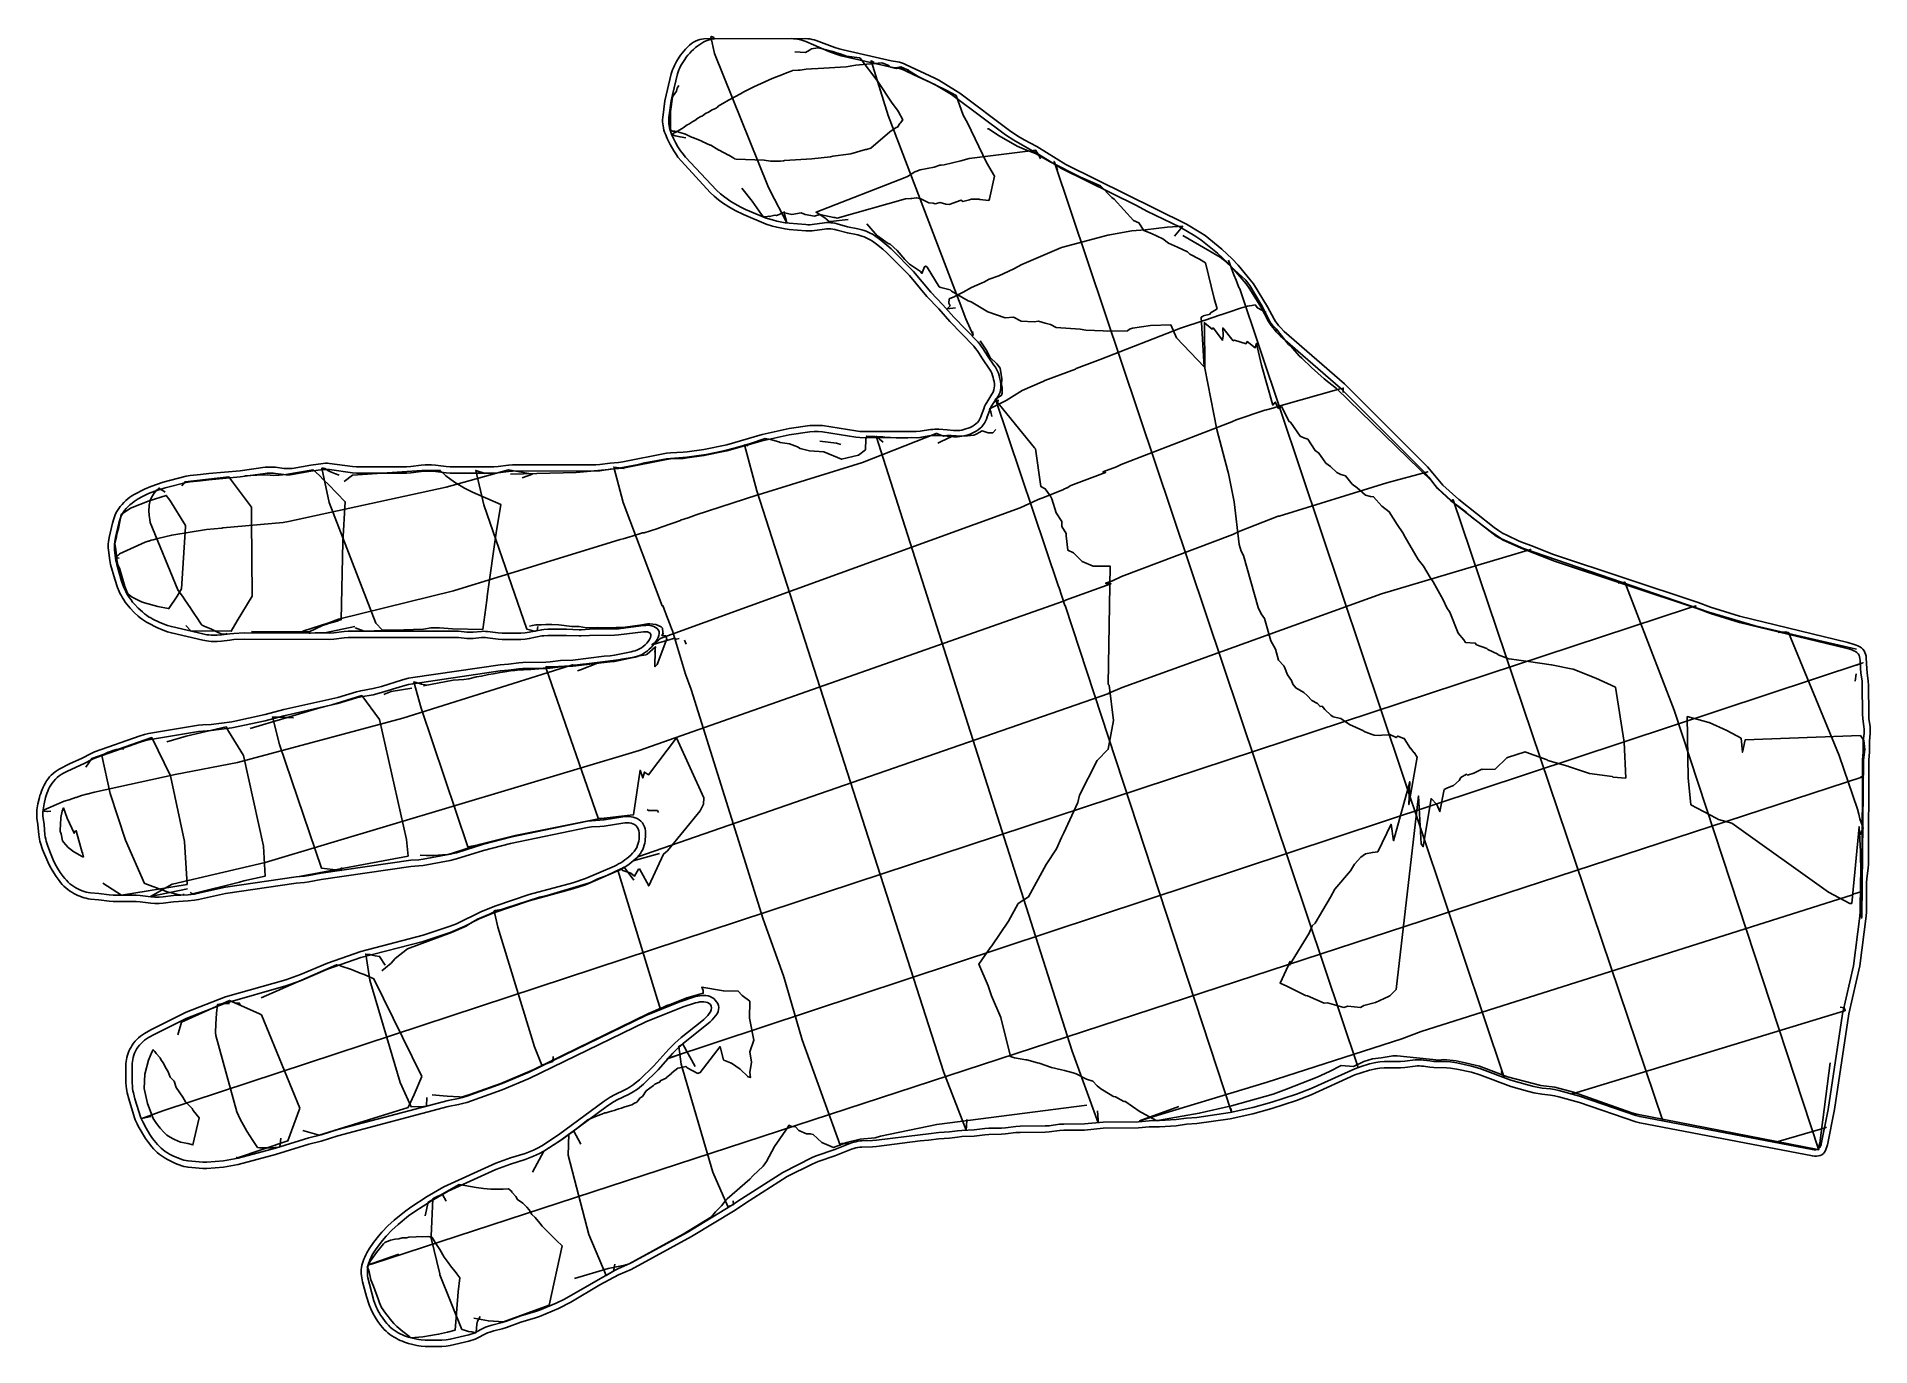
# Model space of a CAD drawing. Extents: x 0 to 882, y 0 to 630.
import ezdxf

# ---------------------------------------------------------------- set-up
doc = ezdxf.new("R2010")
doc.units = 0
doc.layers.get('0').update_dxf_attribs({"color": 255, "linetype": 'CONTINUOUS'})

msp = doc.modelspace()

# ---------------------------------------------------------------- linework, layer by layer
at = {"color": 1}
msp.add_lwpolyline([(317.824, 628.219), (318.824, 628.529), (319.824, 628.731), (320.824, 628.851), (369.824, 628.916), (370.824, 628.857), (371.824, 628.751), (372.824, 628.585), (373.824, 628.352), (374.824, 628.057), (383.824, 624.657), (385.824, 624.003), (387.824, 623.462), (410.824, 618.266), (413.824, 617.787), (414.824, 617.585), (415.824, 617.317), (416.824, 616.974), (417.824, 616.558), (431.824, 609.982), (433.824, 608.872), (441.824, 604.024), (443.824, 602.667), (467.824, 584.681), (471.824, 582.024), (474.824, 580.273), (480.824, 577.09), (494.824, 568.388), (552.824, 539.65), (559.824, 535.52), (561.824, 534.18), (569.824, 527.676), (574.809, 522.955), (577.656, 519.96), (583.536, 512.96), (585.044, 510.96), (591.788, 499.96), (595.033, 493.96), (595.671, 492.96), (596.38, 491.961), (597.163, 490.965), (598.012, 489.975), (599.865, 488.048), (628.824, 462.872), (668.735, 422.96), (671.36, 419.961), (674.488, 416.048), (675.288, 415.128), (676.122, 414.243), (683.824, 407.243), (700.824, 393.85), (702.824, 392.428), (704.824, 391.158), (706.824, 390.084), (712.824, 387.295), (714.824, 386.493), (718.824, 385.053), (728.824, 381.012), (798.824, 357.731), (804.824, 355.476), (818.824, 351.111), (870.824, 338.532), (873.808, 337.6), (874.778, 337.244), (875.715, 336.851), (876.595, 336.402), (877.392, 335.877), (878.083, 335.26), (878.648, 334.544), (879.083, 333.736), (879.392, 332.852), (879.595, 331.915), (879.715, 330.944), (879.912, 325.96), (880.107, 323.96), (880.656, 319.96), (880.784, 317.96), (880.864, 303.96), (880.992, 301.96), (881.526, 297.96), (881.616, 296.96), (881.649, 295.96), (881.621, 294.96), (881.26, 290.96), (881.235, 289.96), (881.273, 286.96), (881.236, 285.96), (880.907, 281.96), (880.784, 231.96), (880.656, 229.96), (879.992, 224.96), (879.864, 222.96), (879.784, 208.96), (879.656, 206.96), (876.541, 182.96), (871.283, 159.96), (864.4, 113.96), (861.002, 96.9765), (860.764, 96.0058), (860.481, 95.0693), (860.123, 94.1902), (859.663, 93.3963), (859.087, 92.7163), (858.394, 92.1753), (857.595, 91.7892), (856.715, 91.56), (855.778, 91.473), (854.808, 91.498), (853.819, 91.5967), (770.824, 107.462), (768.824, 108), (741.824, 117.242), (731.824, 120.06), (729.824, 120.496), (727.824, 120.802), (723.824, 121.243), (719.824, 121.975), (716.824, 122.694), (708.824, 124.989), (693.824, 130.606), (689.824, 131.806), (682.824, 133.344), (680.824, 133.673), (679.824, 133.791), (677.824, 133.92), (671.824, 134.048), (669.824, 134.243), (666.824, 134.673), (665.824, 134.777), (664.824, 134.833), (663.824, 134.833), (662.824, 134.777), (657.824, 134.128), (655.824, 134), (647.824, 133.92), (645.824, 133.787), (644.824, 133.662), (643.824, 133.495), (640.824, 132.805), (636.824, 131.605), (633.824, 130.507), (612.824, 120.972), (605.824, 118.304), (593.824, 114.384), (584.824, 111.856), (573.824, 109.419), (557.824, 107.127), (552.824, 106.793), (547.824, 106.127), (539.824, 105.548), (538.824, 105.511), (535.824, 105.549), (534.824, 105.524), (529.824, 105.047), (512.824, 104.865), (503.824, 104.038), (493.824, 103.92), (491.824, 103.792), (486.824, 103.128), (484.824, 103), (472.824, 102.92), (470.824, 102.792), (465.824, 102.128), (463.824, 102), (457.824, 101.92), (455.824, 101.792), (450.824, 101.128), (444.824, 100.872), (442.824, 100.677), (438.824, 100.127), (433.824, 99.793), (428.824, 99.1237), (424.824, 98.7966), (403.824, 96.1284), (401.824, 95.9996), (396.824, 95.8673), (395.824, 95.7757), (394.824, 95.6328), (393.824, 95.4318), (392.824, 95.1717), (391.824, 94.8569), (383.824, 91.6559), (375.824, 88.8968), (372.824, 87.6468), (360.824, 81.6468), (340.824, 68.9356), (335.824, 65.5007), (314.824, 52.8187), (285.824, 36.9377), (279.824, 34.3336), (270.824, 29.5324), (256.824, 21.2699), (250.824, 18.2698), (241.824, 14.4204), (239.824, 13.7077), (232.824, 11.6056), (225.824, 9.0481), (223.824, 8.4467), (219.824, 7.4689), (218.824, 7.1755), (217.824, 6.8325), (216.824, 6.4338), (215.824, 5.9807), (211.824, 3.9396), (210.824, 3.4864), (209.824, 3.0878), (208.824, 2.7449), (207.824, 2.4524), (198.824, 0.424), (197.824, 0.258), (196.824, 0.133), (194.824, 0), (186.824, 0), (184.824, 0.133), (183.824, 0.2582), (182.824, 0.4251), (180.824, 0.8618), (178.824, 1.4007), (176.824, 2.053), (175.824, 2.4357), (174.824, 2.8633), (173.824, 3.3389), (172.825, 3.8644), (171.829, 4.4404), (170.839, 5.0681), (169.864, 5.7496), (168.913, 6.4887), (167.997, 7.2875), (167.123, 8.1446), (166.293, 9.0529), (165.504, 10.0009), (164.043, 11.9648), (162.751, 13.9603), (161.643, 15.9601), (160.699, 17.9601), (159.888, 19.9601), (158.544, 23.9601), (156.714, 30.9601), (156.293, 32.9601), (156.137, 33.9601), (156.038, 34.9601), (156.006, 35.9601), (156.048, 36.9601), (156.166, 37.9601), (156.357, 38.9601), (156.615, 39.9601), (156.932, 40.9601), (157.304, 41.9601), (157.728, 42.9601), (158.203, 43.9601), (158.727, 44.9601), (159.917, 46.9601), (161.983, 49.9601), (164.289, 52.9601), (165.997, 54.959), (168.839, 57.9204), (171.824, 60.6727), (176.824, 64.7209), (179.824, 66.8757), (187.824, 72.0531), (195.824, 76.6496), (220.824, 88.1014), (227.824, 90.6162), (234.824, 92.8225), (238.824, 94.4005), (240.824, 95.3333), (242.824, 96.425), (250.824, 101.68), (272.824, 117.93), (275.824, 119.868), (277.824, 120.982), (282.824, 123.333), (283.824, 123.863), (284.824, 124.44), (285.824, 125.068), (286.824, 125.75), (287.824, 126.489), (289.824, 128.145), (296.784, 134.96), (303.912, 142.955), (306.829, 145.872), (309.824, 148.521), (319.817, 156.424), (320.798, 157.258), (321.747, 158.133), (322.63, 159.048), (323.398, 159.994), (323.995, 160.954), (324.369, 161.904), (324.483, 162.813), (324.331, 163.643), (323.934, 164.359), (323.332, 164.932), (322.574, 165.345), (321.709, 165.602), (320.777, 165.719), (319.807, 165.716), (318.819, 165.615), (317.823, 165.437), (316.824, 165.2), (310.824, 163.264), (292.824, 156.102), (236.824, 128.819), (223.824, 123.384), (206.824, 117.309), (204.824, 116.715), (202.824, 116.244), (197.824, 115.296), (144.824, 101.241), (136.824, 98.7042), (130.824, 97.2163), (114.824, 92.2429), (96.8239, 87.4583), (89.8239, 86.2429), (81.8239, 85.5526), (80.8239, 85.5257), (79.8239, 85.5526), (72.8239, 86.1645), (71.8239, 86.3346), (70.8239, 86.5686), (69.8239, 86.8633), (66.8239, 87.9801), (64.8239, 88.8493), (62.8241, 89.8633), (61.825, 90.4402), (60.8286, 91.068), (59.839, 91.7496), (58.8638, 92.4887), (57.913, 93.2875), (56.997, 94.1446), (56.1229, 95.0529), (55.2927, 96.0009), (53.7537, 97.9648), (52.3692, 99.9603), (48.8649, 105.96), (48.3372, 106.96), (47.8545, 107.96), (47.4279, 108.96), (47.0557, 109.96), (44.2528, 118.96), (43.4924, 121.96), (43.2889, 122.96), (43.122, 123.96), (42.9968, 124.96), (42.8638, 126.96), (42.8647, 134.96), (42.9167, 135.96), (43.0085, 136.96), (43.1522, 137.96), (43.356, 138.96), (43.624, 139.96), (43.9575, 140.96), (44.3571, 141.959), (44.8236, 142.955), (45.3571, 143.945), (45.9575, 144.919), (46.624, 145.867), (47.356, 146.776), (48.1522, 147.633), (49.0085, 148.432), (49.9167, 149.172), (50.8647, 149.856), (51.8392, 150.491), (54.8241, 152.181), (71.8239, 160.65), (90.8239, 168.102), (119.824, 176.304), (126.824, 178.771), (139.824, 184.345), (155.824, 189.934), (185.824, 197.679), (198.824, 202.024), (201.824, 203.274), (213.824, 209.101), (220.824, 211.908), (236.824, 217.241), (257.824, 222.986), (263.824, 225.023), (277.824, 231.001), (278.824, 231.474), (279.824, 231.992), (280.824, 232.569), (281.823, 233.207), (282.818, 233.901), (283.804, 234.644), (284.768, 235.43), (285.69, 236.259), (286.547, 237.133), (287.312, 238.049), (287.968, 239), (288.507, 239.975), (288.931, 240.965), (289.251, 241.961), (289.479, 242.96), (289.629, 243.96), (289.709, 244.959), (289.722, 245.954), (289.66, 246.939), (289.502, 247.899), (289.223, 248.811), (288.8, 249.643), (288.224, 250.36), (287.507, 250.935), (286.675, 251.356), (285.763, 251.628), (284.803, 251.772), (283.818, 251.811), (282.823, 251.771), (281.824, 251.67), (272.824, 250.244), (270.824, 250.043), (266.824, 249.792), (264.824, 249.521), (227.824, 241.832), (214.824, 238.532), (201.824, 234.389), (198.824, 233.624), (185.824, 231.247), (183.824, 231.044), (179.824, 230.793), (136.824, 224.536), (130.824, 223.399), (128.824, 223.125), (124.824, 222.797), (90.8239, 217.865), (77.8239, 214.895), (75.8239, 214.539), (72.8239, 214.191), (65.8239, 213.793), (60.8239, 213.129), (58.8239, 213.004), (56.8239, 213.004), (54.8239, 213.129), (49.8239, 213.792), (47.8239, 213.92), (36.8239, 214), (34.8239, 214.128), (29.8239, 214.797), (25.8239, 215.14), (24.8239, 215.286), (23.8239, 215.488), (22.8239, 215.75), (21.8239, 216.068), (20.8239, 216.44), (19.8241, 216.864), (18.825, 217.339), (17.8286, 217.864), (16.839, 218.44), (15.8638, 219.068), (14.913, 219.75), (13.997, 220.489), (13.1229, 221.287), (12.2925, 222.145), (11.503, 223.053), (10.7502, 224.001), (9.3448, 225.965), (7.451, 228.96), (6.3126, 230.96), (5.3117, 232.96), (2.8771, 238.96), (1.8683, 241.96), (1.5841, 242.96), (1.3407, 243.96), (1.1464, 244.96), (1.0027, 245.96), (0.5424, 250.96), (0.1218, 253.96), (0.0318, 254.96), (0, 255.96), (0.0329, 256.96), (0.1265, 257.96), (0.6341, 260.96), (1.3126, 263.96), (1.5974, 264.96), (1.9236, 265.96), (2.2927, 266.96), (3.1546, 268.96), (3.6479, 269.959), (4.1896, 270.955), (4.7904, 271.944), (5.4618, 272.916), (6.2111, 273.856), (7.0367, 274.747), (7.9281, 275.573), (8.8685, 276.323), (9.8401, 276.997), (10.8288, 277.606), (15.8239, 280.182), (21.8239, 282.924), (25.8239, 284.985), (27.8239, 285.872), (49.8239, 293.612), (51.8239, 294.206), (53.8239, 294.676), (77.8239, 298.676), (79.8239, 298.877), (83.8239, 299.127), (93.8239, 300.398), (109.824, 303.856), (118.824, 306.307), (144.824, 312.114), (153.824, 314.839), (155.824, 315.307), (161.824, 316.396), (165.824, 317.389), (175.824, 320.531), (178.824, 321.292), (180.824, 321.667), (222.824, 327.797), (226.824, 328.124), (231.824, 328.792), (233.824, 328.92), (244.824, 329), (246.824, 329.128), (251.824, 329.792), (257.824, 330.048), (272.824, 331.887), (275.824, 332.125), (277.824, 332.399), (285.824, 334.005), (286.823, 334.264), (287.819, 334.574), (288.809, 334.952), (289.784, 335.414), (290.734, 335.966), (291.648, 336.613), (292.514, 337.351), (293.318, 338.168), (294.039, 339.043), (294.641, 339.944), (295.076, 340.827), (295.288, 341.647), (295.24, 342.357), (294.922, 342.921), (294.363, 343.321), (293.616, 343.555), (292.742, 343.643), (291.797, 343.617), (279.824, 342.128), (277.824, 342), (265.824, 341.887), (261.824, 341.667), (260.824, 341.667), (254.824, 341.946), (245.824, 341.92), (243.824, 341.787), (242.824, 341.662), (236.824, 340.424), (235.824, 340.258), (234.824, 340.133), (232.824, 340), (223.824, 340), (221.824, 340.128), (216.824, 340.787), (215.824, 340.857), (214.824, 340.881), (213.824, 340.858), (209.824, 340.472), (208.824, 340.411), (207.824, 340.411), (206.824, 340.472), (202.824, 340.873), (149.824, 340.92), (147.824, 340.792), (142.824, 340.128), (140.824, 340), (99.8239, 340.075), (94.8239, 339.876), (92.8239, 339.678), (88.8239, 339.129), (86.8239, 339.004), (84.8239, 339.005), (83.8239, 339.05), (82.8239, 339.133), (81.8239, 339.258), (79.8239, 339.625), (64.8239, 343.118), (62.8239, 343.709), (60.8239, 344.424), (57.8239, 345.74), (53.8239, 347.755), (52.8239, 348.314), (51.8239, 348.923), (50.8241, 349.597), (49.825, 350.347), (48.8286, 351.173), (46.8647, 353.005), (45.0084, 354.965), (44.1513, 355.961), (43.3525, 356.96), (42.6134, 357.96), (41.9318, 358.96), (41.3042, 359.96), (40.728, 360.96), (40.2018, 361.96), (39.7235, 362.96), (38.892, 364.96), (37.5434, 368.96), (35.5715, 375.96), (35.3325, 376.96), (35.1317, 377.96), (34.4926, 382.96), (34.4186, 383.96), (34.3944, 384.96), (34.4315, 385.96), (34.5275, 386.96), (34.8437, 388.96), (36.4644, 395.96), (37.0428, 397.96), (37.388, 398.96), (37.7914, 399.96), (38.2672, 400.96), (38.8266, 401.959), (39.476, 402.955), (40.2155, 403.944), (41.0378, 404.916), (41.9283, 405.856), (42.8685, 406.747), (43.8401, 407.573), (44.8288, 408.323), (45.8251, 408.997), (46.8241, 409.606), (51.8239, 412.181), (54.8239, 413.507), (60.8239, 415.612), (63.8239, 416.484), (71.8239, 418.448), (72.8239, 418.639), (73.8239, 418.782), (78.8239, 419.242), (82.8239, 419.793), (97.8239, 421.103), (109.824, 422.791), (110.824, 422.868), (111.824, 422.905), (112.824, 422.905), (113.824, 422.868), (114.824, 422.791), (118.824, 422.258), (119.824, 422.168), (120.824, 422.136), (121.824, 422.169), (122.824, 422.263), (131.824, 423.83), (137.824, 424.637), (138.824, 424.704), (139.824, 424.704), (140.824, 424.637), (151.824, 423.128), (153.824, 423), (177.824, 423), (179.824, 423.128), (184.824, 423.792), (186.824, 423.919), (189.824, 423.919), (191.824, 423.792), (196.824, 423.128), (198.824, 423), (219.824, 423), (221.824, 423.128), (226.824, 423.792), (228.824, 423.92), (268.824, 424), (270.824, 424.128), (275.824, 424.797), (279.824, 425.125), (281.824, 425.399), (302.824, 429.521), (304.824, 429.791), (310.824, 430.048), (312.824, 430.243), (320.824, 431.395), (331.824, 433.613), (348.824, 438.487), (361.824, 441.346), (371.824, 442.792), (373.824, 442.916), (375.824, 442.916), (377.824, 442.792), (393.824, 440.244), (395.824, 440.048), (422.824, 440), (424.824, 440.132), (429.824, 440.906), (430.824, 441.014), (431.824, 441.072), (433.824, 441.065), (437.824, 440.807), (440.824, 440.474), (441.824, 440.416), (442.824, 440.427), (443.824, 440.517), (444.824, 440.68), (445.824, 440.906), (446.823, 441.188), (447.818, 441.526), (448.804, 441.928), (449.768, 442.403), (450.69, 442.963), (451.547, 443.612), (452.313, 444.352), (452.973, 445.174), (453.523, 446.064), (453.976, 447.005), (454.355, 447.976), (455.383, 450.96), (455.789, 451.96), (456.261, 452.96), (456.805, 453.96), (459.324, 457.96), (459.829, 458.96), (460.201, 459.96), (460.423, 460.96), (460.503, 461.96), (460.464, 462.96), (460.333, 463.96), (460.133, 464.96), (459.877, 465.96), (459.562, 466.96), (459.176, 467.96), (458.704, 468.96), (458.142, 469.96), (454.754, 474.96), (452.877, 477.96), (452.192, 478.96), (451.438, 479.96), (450.611, 480.96), (438.992, 492.96), (433.736, 498.96), (427.993, 504.96), (419.655, 514.96), (408.824, 525.871), (406.824, 527.662), (403.824, 530.054), (401.824, 531.48), (400.824, 532.122), (399.824, 532.698), (398.824, 533.197), (397.824, 533.618), (396.824, 533.967), (395.824, 534.255), (394.824, 534.495), (389.824, 535.462), (384.824, 536.868), (383.824, 537.106), (382.824, 537.289), (381.824, 537.407), (380.824, 537.456), (379.824, 537.439), (378.824, 537.366), (372.824, 536.486), (371.824, 536.416), (370.824, 536.412), (369.824, 536.472), (365.824, 536.878), (361.824, 537.128), (359.824, 537.4), (355.824, 538.196), (353.824, 538.705), (350.824, 539.66), (339.824, 544.271), (335.824, 546.274), (332.824, 548.025), (329.824, 550.005), (327.824, 551.477), (325.829, 553.144), (323.864, 555), (309.993, 569.96), (308.351, 571.96), (307.612, 572.96), (306.293, 574.96), (304.607, 577.96), (303.139, 580.96), (302.293, 582.96), (301.928, 583.96), (301.613, 584.96), (301.353, 585.96), (301.156, 586.96), (301.023, 587.96), (300.956, 588.96), (300.953, 589.96), (301.007, 590.96), (302.107, 598.96), (305.122, 611.96), (305.422, 612.96), (305.775, 613.96), (306.185, 614.96), (306.647, 615.96), (307.704, 617.96), (308.928, 619.96), (309.613, 620.959), (310.352, 621.955), (311.151, 622.944), (312.008, 623.914), (312.917, 624.851), (313.865, 625.731), (314.839, 626.529), (315.829, 627.219), (316.825, 627.785)], close=True, dxfattribs=at)
msp.add_lwpolyline([(322.824, 628.259), (323.824, 628.544), (324.824, 628.736), (325.824, 628.852), (362.824, 628.919), (363.824, 628.867), (364.824, 628.776), (365.824, 628.633), (366.824, 628.432), (367.824, 628.172), (368.824, 627.856), (369.824, 627.492), (380.824, 622.771), (384.824, 621.319), (386.824, 620.716), (410.824, 615.266), (413.824, 614.777), (414.824, 614.56), (415.824, 614.269), (416.824, 613.894), (417.824, 613.443), (421.824, 611.443), (429.824, 607.839), (431.824, 606.792), (439.824, 602.024), (441.824, 600.667), (465.824, 582.681), (469.824, 580.024), (481.824, 573.216), (492.824, 566.388), (528.824, 548.651), (533.824, 545.927), (549.824, 538.182), (556.824, 534.145), (559.824, 532.18), (567.824, 525.676), (572.809, 520.955), (575.656, 517.96), (581.536, 510.96), (583.044, 508.96), (588.595, 499.96), (592.341, 492.96), (592.953, 491.96), (593.623, 490.96), (594.356, 489.961), (595.152, 488.965), (596.009, 487.975), (597.865, 486.048), (626.824, 460.872), (666.735, 420.96), (669.36, 417.961), (672.488, 414.048), (673.288, 413.128), (674.122, 412.243), (681.824, 405.243), (698.824, 391.847), (701.824, 389.72), (702.824, 389.078), (703.824, 388.484), (704.824, 387.942), (713.824, 383.867), (729.824, 377.652), (798.824, 354.731), (804.824, 352.476), (818.824, 348.111), (869.823, 335.809), (871.803, 335.235), (872.763, 334.914), (873.675, 334.56), (874.507, 334.156), (875.224, 333.683), (875.8, 333.12), (876.224, 332.453), (876.507, 331.684), (876.675, 330.827), (876.764, 329.904), (876.912, 325.96), (877.107, 323.96), (877.656, 319.96), (877.784, 317.96), (877.864, 303.96), (877.992, 301.96), (878.526, 297.96), (878.616, 296.96), (878.649, 295.96), (878.621, 294.96), (878.26, 290.96), (878.235, 289.96), (878.273, 286.96), (878.236, 285.96), (877.907, 281.96), (877.784, 231.96), (877.656, 229.96), (876.992, 224.96), (876.864, 222.96), (876.784, 208.96), (876.656, 206.96), (873.541, 182.96), (868.283, 159.96), (861.4, 113.96), (858.202, 98.022), (857.963, 97.1135), (857.676, 96.2921), (857.312, 95.5995), (856.84, 95.072), (856.239, 94.7282), (855.512, 94.561), (854.676, 94.5377), (853.763, 94.6118), (770.824, 110.462), (768.824, 111), (741.824, 120.242), (731.824, 123.06), (729.824, 123.496), (727.824, 123.802), (723.824, 124.243), (719.824, 124.975), (716.824, 125.694), (708.824, 127.989), (693.824, 133.606), (689.824, 134.806), (682.824, 136.344), (680.824, 136.673), (679.824, 136.791), (677.824, 136.92), (671.824, 137.048), (669.824, 137.243), (666.824, 137.673), (665.824, 137.777), (664.824, 137.833), (663.824, 137.833), (662.824, 137.777), (657.824, 137.128), (655.824, 137), (647.824, 136.92), (645.824, 136.787), (644.824, 136.662), (643.824, 136.495), (640.824, 135.805), (636.824, 134.605), (633.824, 133.507), (612.824, 123.972), (605.824, 121.304), (593.824, 117.384), (584.824, 114.856), (573.824, 112.419), (557.824, 110.127), (552.824, 109.793), (547.824, 109.127), (539.824, 108.548), (538.824, 108.511), (535.824, 108.549), (534.824, 108.524), (529.824, 108.047), (512.824, 107.865), (503.824, 107.038), (493.824, 106.92), (491.824, 106.792), (486.824, 106.128), (484.824, 106), (472.824, 105.92), (470.824, 105.792), (465.824, 105.128), (463.824, 105), (457.824, 104.92), (455.824, 104.792), (450.824, 104.128), (444.824, 103.872), (442.824, 103.677), (438.824, 103.127), (433.824, 102.793), (428.824, 102.124), (424.824, 101.797), (403.824, 99.1284), (401.824, 98.9996), (396.824, 98.8673), (395.824, 98.7757), (394.824, 98.6328), (393.824, 98.4318), (392.824, 98.1717), (391.824, 97.8569), (383.824, 94.6559), (374.824, 91.587), (372.824, 90.7882), (358.824, 83.6468), (338.824, 70.9356), (333.824, 67.5007), (312.824, 54.8187), (285.824, 40.081), (283.824, 39.1274), (279.824, 37.4517), (277.824, 36.4728), (253.824, 22.7422), (249.824, 20.8189), (241.824, 17.4204), (239.824, 16.7077), (232.824, 14.6056), (225.824, 12.0481), (223.824, 11.4467), (218.824, 10.2105), (216.824, 9.5624), (215.824, 9.1755), (214.824, 8.739), (210.824, 6.6813), (209.824, 6.2163), (208.824, 5.8178), (207.824, 5.4874), (198.824, 3.424), (197.824, 3.258), (196.824, 3.133), (194.824, 3), (186.824, 3), (184.824, 3.133), (183.824, 3.2582), (182.824, 3.4251), (180.824, 3.862), (178.824, 4.4043), (177.824, 4.7206), (176.824, 5.0787), (175.824, 5.4887), (174.825, 5.9586), (173.829, 6.4932), (172.839, 7.0937), (171.864, 7.7603), (170.913, 8.4922), (169.997, 9.2884), (169.123, 10.1447), (168.293, 11.053), (167.504, 12.0009), (166.046, 13.9648), (165.384, 14.9613), (164.776, 15.9603), (164.226, 16.9602), (163.734, 17.9601), (163.293, 18.9601), (162.18, 21.9601), (159.954, 29.9601), (159.293, 32.9601), (159.137, 33.9601), (159.038, 34.9601), (159.006, 35.9601), (159.048, 36.9601), (159.167, 37.9601), (159.361, 38.9601), (159.625, 39.9601), (159.958, 40.9601), (160.357, 41.9601), (160.822, 42.9601), (161.352, 43.9601), (161.942, 44.9601), (163.268, 46.9601), (166.289, 50.9601), (167.997, 52.959), (170.839, 55.9204), (173.824, 58.6727), (178.824, 62.7209), (181.824, 64.8757), (189.824, 70.0531), (197.824, 74.6391), (220.824, 85.1014), (227.824, 87.6162), (234.824, 89.8225), (238.824, 91.3899), (241.824, 92.7677), (243.824, 93.834), (252.824, 99.6796), (273.824, 115.236), (276.824, 117.201), (278.824, 118.332), (284.824, 121.285), (286.824, 122.43), (288.824, 123.749), (289.824, 124.488), (291.824, 126.145), (298.784, 132.96), (305.912, 140.955), (308.829, 143.872), (311.824, 146.521), (322.818, 155.258), (323.802, 156.133), (324.758, 157.049), (325.66, 158), (326.466, 158.975), (327.13, 159.965), (327.611, 160.96), (327.881, 161.955), (327.934, 162.944), (327.782, 163.914), (327.446, 164.851), (326.947, 165.731), (326.306, 166.529), (325.545, 167.219), (324.69, 167.784), (323.768, 168.214), (322.804, 168.513), (321.818, 168.69), (320.823, 168.758), (319.824, 168.731), (318.824, 168.62), (317.824, 168.438), (316.824, 168.2), (308.824, 165.592), (292.824, 159.102), (236.824, 131.819), (223.824, 126.384), (206.824, 120.309), (204.824, 119.715), (202.824, 119.244), (197.824, 118.296), (144.824, 104.241), (136.824, 101.704), (130.824, 100.216), (114.824, 95.2429), (96.8239, 90.4583), (89.8239, 89.2429), (81.8239, 88.5526), (80.8239, 88.5257), (79.8239, 88.5526), (72.8239, 89.1645), (71.8239, 89.3346), (70.8239, 89.5687), (69.8239, 89.8642), (67.8239, 90.592), (65.8239, 91.4537), (64.8241, 91.9447), (63.825, 92.4887), (62.8286, 93.0926), (61.839, 93.7601), (60.8638, 94.4922), (59.913, 95.2884), (58.997, 96.1447), (58.1229, 97.053), (57.2927, 98.0009), (55.7537, 99.9648), (54.3694, 101.96), (52.5693, 104.96), (50.997, 107.96), (50.5426, 108.96), (50.136, 109.96), (47.2528, 118.96), (46.4924, 121.96), (46.2889, 122.96), (46.122, 123.96), (45.9968, 124.96), (45.8638, 126.96), (45.8649, 134.96), (45.9177, 135.96), (46.0121, 136.96), (46.1628, 137.96), (46.3817, 138.96), (46.677, 139.959), (47.0529, 140.955), (47.5114, 141.945), (48.0529, 142.919), (48.677, 143.867), (49.3817, 144.776), (50.1628, 145.633), (51.0121, 146.432), (51.9177, 147.172), (52.8649, 147.856), (53.8392, 148.491), (56.8241, 150.181), (71.8239, 157.65), (90.8239, 165.102), (119.824, 173.304), (126.824, 175.771), (139.824, 181.345), (155.824, 186.934), (185.824, 194.679), (198.824, 199.023), (205.824, 202.07), (212.824, 205.64), (219.824, 208.535), (236.824, 214.241), (257.824, 219.986), (263.824, 222.023), (279.824, 228.859), (280.824, 229.359), (281.824, 229.912), (282.824, 230.52), (284.823, 231.891), (286.803, 233.429), (287.764, 234.259), (288.68, 235.133), (289.522, 236.049), (290.264, 237), (290.888, 237.975), (291.392, 238.965), (291.79, 239.961), (292.099, 240.96), (292.339, 241.96), (292.52, 242.96), (292.648, 243.96), (292.729, 244.96), (292.763, 245.96), (292.748, 246.959), (292.671, 247.955), (292.506, 248.944), (292.224, 249.914), (291.8, 250.851), (291.224, 251.731), (290.507, 252.529), (289.675, 253.219), (288.763, 253.784), (287.803, 254.218), (286.818, 254.524), (285.823, 254.716), (284.824, 254.811), (283.824, 254.827), (282.824, 254.775), (281.824, 254.671), (272.824, 253.244), (270.824, 253.043), (266.824, 252.792), (264.824, 252.521), (227.824, 244.832), (214.824, 241.532), (201.824, 237.389), (198.824, 236.624), (185.824, 234.247), (183.824, 234.044), (179.824, 233.793), (136.824, 227.536), (130.824, 226.399), (128.824, 226.125), (124.824, 225.797), (90.8239, 220.865), (77.8239, 217.895), (75.8239, 217.539), (72.8239, 217.191), (65.8239, 216.793), (60.8239, 216.129), (58.8239, 216.004), (56.8239, 216.004), (54.8239, 216.129), (49.8239, 216.792), (47.8239, 216.92), (36.8239, 217), (34.8239, 217.128), (29.8239, 217.797), (25.8239, 218.14), (24.8239, 218.287), (23.8239, 218.492), (22.8239, 218.76), (21.8241, 219.094), (20.825, 219.493), (19.8286, 219.96), (18.839, 220.493), (17.8638, 221.094), (16.913, 221.76), (15.997, 222.492), (15.1229, 223.288), (14.2925, 224.145), (13.503, 225.053), (12.7503, 226.001), (11.3483, 227.965), (10.0827, 229.96), (8.9486, 231.96), (7.9452, 233.96), (6.253, 237.96), (5.1831, 240.96), (4.5841, 242.96), (4.3407, 243.96), (4.1464, 244.96), (4.0027, 245.96), (3.5425, 250.96), (3.1218, 253.96), (3.0318, 254.96), (3, 255.96), (3.0329, 256.96), (3.1265, 257.96), (3.6341, 260.96), (4.3128, 263.96), (4.5985, 264.96), (4.9283, 265.96), (5.3078, 266.96), (5.7431, 267.959), (6.2426, 268.955), (6.8161, 269.944), (7.4724, 270.916), (8.2146, 271.856), (9.0376, 272.747), (9.9283, 273.573), (10.8685, 274.323), (11.8401, 274.997), (12.8288, 275.605), (14.8241, 276.683), (22.8239, 280.318), (26.8239, 282.334), (28.8239, 283.215), (49.8239, 290.612), (51.8239, 291.206), (53.8239, 291.676), (77.8239, 295.676), (79.8239, 295.877), (83.8239, 296.127), (93.8239, 297.398), (109.824, 300.856), (118.824, 303.307), (144.824, 309.114), (153.824, 311.839), (155.824, 312.307), (161.824, 313.396), (165.824, 314.389), (175.824, 317.531), (178.824, 318.292), (180.824, 318.667), (222.824, 324.797), (226.824, 325.124), (231.824, 325.792), (233.824, 325.92), (244.824, 326), (246.824, 326.128), (251.824, 326.792), (257.824, 327.048), (272.824, 328.887), (275.824, 329.125), (277.824, 329.399), (286.824, 331.211), (287.824, 331.478), (288.823, 331.798), (289.819, 332.184), (290.809, 332.646), (291.784, 333.189), (292.736, 333.813), (293.654, 334.518), (294.535, 335.299), (295.38, 336.148), (296.191, 337.054), (296.967, 338.001), (297.694, 338.974), (298.339, 339.96), (298.859, 340.945), (299.205, 341.915), (299.336, 342.851), (299.228, 343.731), (298.881, 344.529), (298.318, 345.219), (297.581, 345.784), (296.722, 346.214), (295.788, 346.514), (294.813, 346.691), (293.821, 346.763), (292.824, 346.746), (291.824, 346.661), (279.824, 345.128), (277.824, 345), (265.824, 344.887), (261.824, 344.667), (260.824, 344.667), (254.824, 344.946), (245.824, 344.92), (243.824, 344.787), (242.824, 344.662), (236.824, 343.424), (235.824, 343.258), (234.824, 343.133), (232.824, 343), (223.824, 343), (221.824, 343.128), (216.824, 343.787), (215.824, 343.857), (214.824, 343.881), (213.824, 343.858), (209.824, 343.472), (208.824, 343.411), (207.824, 343.411), (206.824, 343.472), (202.824, 343.873), (149.824, 343.92), (147.824, 343.792), (142.824, 343.128), (140.824, 343), (99.8239, 343.075), (94.8239, 342.876), (92.8239, 342.678), (88.8239, 342.129), (86.8239, 342.004), (84.8239, 342.005), (83.8239, 342.05), (82.8239, 342.133), (81.8239, 342.258), (79.8239, 342.625), (64.8239, 346.118), (62.8239, 346.709), (60.8239, 347.424), (58.8239, 348.276), (55.8239, 349.758), (54.8239, 350.315), (53.8239, 350.923), (52.8241, 351.597), (51.825, 352.347), (50.8286, 353.173), (48.8647, 355.005), (47.0085, 356.965), (46.1522, 357.961), (45.356, 358.96), (44.624, 359.96), (43.9574, 360.96), (43.356, 361.96), (42.8189, 362.96), (42.342, 363.96), (41.9177, 364.96), (40.8541, 367.96), (38.5715, 375.96), (38.3325, 376.96), (38.1317, 377.96), (37.4926, 382.96), (37.4186, 383.96), (37.3944, 384.96), (37.4315, 385.96), (37.5275, 386.96), (37.8437, 388.96), (39.4691, 395.96), (39.755, 396.96), (40.0825, 397.96), (40.476, 398.96), (40.9596, 399.959), (41.5499, 400.955), (42.2507, 401.944), (43.0518, 402.916), (43.9328, 403.856), (44.8696, 404.747), (45.8403, 405.573), (46.8288, 406.323), (47.8251, 406.997), (48.8241, 407.605), (50.8239, 408.682), (53.8239, 410.09), (56.8239, 411.264), (61.8239, 412.924), (71.8239, 415.448), (72.8239, 415.639), (73.8239, 415.782), (78.8239, 416.242), (82.8239, 416.793), (97.8239, 418.103), (109.824, 419.791), (110.824, 419.868), (111.824, 419.905), (112.824, 419.905), (113.824, 419.868), (114.824, 419.791), (118.824, 419.258), (119.824, 419.168), (120.824, 419.136), (121.824, 419.169), (122.824, 419.263), (131.824, 420.83), (137.824, 421.637), (138.824, 421.704), (139.824, 421.704), (140.824, 421.637), (151.824, 420.128), (153.824, 420), (177.824, 420), (179.824, 420.128), (184.824, 420.792), (186.824, 420.919), (189.824, 420.919), (191.824, 420.792), (196.824, 420.128), (198.824, 420), (219.824, 420), (221.824, 420.128), (226.824, 420.792), (228.824, 420.92), (268.824, 421), (270.824, 421.128), (275.824, 421.797), (279.824, 422.125), (281.824, 422.399), (302.824, 426.521), (304.824, 426.791), (310.824, 427.048), (312.824, 427.243), (320.824, 428.395), (331.824, 430.613), (348.824, 435.487), (361.824, 438.346), (371.824, 439.792), (373.824, 439.916), (375.824, 439.916), (377.824, 439.792), (393.824, 437.244), (395.824, 437.048), (422.824, 437), (424.824, 437.132), (429.824, 437.906), (430.824, 438.014), (431.824, 438.072), (433.824, 438.065), (437.824, 437.807), (440.824, 437.474), (441.824, 437.416), (442.824, 437.426), (443.824, 437.513), (444.824, 437.669), (445.824, 437.881), (446.824, 438.135), (447.824, 438.431), (448.823, 438.774), (449.819, 439.174), (450.808, 439.643), (451.778, 440.188), (452.716, 440.813), (453.6, 441.518), (454.408, 442.299), (455.123, 443.148), (455.737, 444.054), (456.256, 445.001), (456.692, 445.975), (457.065, 446.965), (458.071, 449.96), (458.471, 450.96), (458.953, 451.96), (459.529, 452.96), (460.19, 453.96), (461.616, 455.96), (462.269, 456.96), (462.812, 457.96), (463.214, 458.96), (463.468, 459.96), (463.587, 460.96), (463.594, 461.96), (463.514, 462.96), (463.374, 463.96), (462.973, 465.96), (462.715, 466.96), (462.4, 467.96), (462.009, 468.96), (461.527, 469.96), (460.952, 470.96), (460.297, 471.96), (457.415, 475.96), (454.877, 479.96), (454.192, 480.96), (453.438, 481.96), (452.611, 482.96), (440.992, 494.96), (435.736, 500.96), (429.993, 506.96), (421.655, 516.96), (410.824, 527.871), (408.824, 529.662), (405.824, 532.058), (402.824, 534.196), (401.824, 534.831), (400.824, 535.407), (399.824, 535.913), (398.824, 536.347), (397.824, 536.712), (396.824, 537.02), (394.824, 537.506), (389.824, 538.462), (384.824, 539.868), (383.824, 540.106), (382.824, 540.289), (381.824, 540.407), (380.824, 540.456), (379.824, 540.439), (378.824, 540.366), (372.824, 539.486), (371.824, 539.416), (370.824, 539.412), (369.824, 539.472), (365.824, 539.878), (361.824, 540.128), (359.824, 540.4), (355.824, 541.196), (353.824, 541.705), (350.824, 542.66), (340.824, 546.822), (338.824, 547.768), (336.824, 548.834), (333.824, 550.661), (330.824, 552.72), (328.825, 554.284), (326.839, 556.053), (311.993, 571.96), (310.351, 573.96), (309.612, 574.96), (308.294, 576.96), (307.15, 578.96), (306.15, 580.96), (305.294, 582.96), (304.928, 583.96), (304.613, 584.96), (304.353, 585.96), (304.156, 586.96), (304.023, 587.96), (303.956, 588.96), (303.953, 589.96), (304.007, 590.96), (305.107, 598.96), (305.714, 601.96), (308.126, 611.96), (308.433, 612.96), (308.801, 613.96), (309.238, 614.96), (309.742, 615.96), (310.309, 616.96), (310.933, 617.96), (311.614, 618.959), (312.352, 619.955), (313.151, 620.945), (314.008, 621.919), (314.917, 622.867), (315.865, 623.776), (316.839, 624.632), (317.829, 625.427), (318.825, 626.155), (319.824, 626.811), (320.824, 627.387), (321.824, 627.873)], close=True)
for points in [[(325.883, 628.519), (325.355, 629.675), (324.475, 629.872), (324.148, 629.743), (325.87, 621.726), (351.55, 558.184)], [(419.233, 613.722), (418.128, 614.215), (416.802, 614.713), (414.792, 615.016), (413.263, 614.594), (410.521, 615.242), (409.784, 615.939), (406.827, 617.079), (406.301, 617.227), (393.83, 616.085), (389.239, 615.433), (375.8, 614.486), (372.557, 614.39), (369.934, 614.217), (367.043, 613.817), (366.505, 613.771), (366.072, 613.715), (363.471, 613.535), (363.269, 613.453), (363.258, 613.449), (360.456, 612.471), (359.068, 611.865), (353.679, 609.76), (344.885, 605.667), (343.241, 604.984), (340.027, 603.348), (338.444, 602.401), (332.716, 599.349), (329.876, 597.658), (328.42, 596.928), (327.7, 596.388), (327.309, 595.926), (326.452, 595.368), (324.751, 594.627), (323.035, 593.531), (321.564, 592.872), (320.167, 591.836), (318.995, 591.238), (317.939, 590.607), (316.422, 589.597), (315.547, 589.08), (313.527, 587.782), (312.805, 587.452), (312.181, 587.02), (310.87, 586.037), (310.329, 585.741), (308.896, 584.857), (308.426, 584.603), (307.957, 584.292), (306.983, 583.744), (306.555, 583.561), (306.106, 583.322), (305.817, 583.123), (305.63, 583.01), (305.469, 582.922), (305.541, 582.856), (305.574, 582.847), (307.041, 582.155), (307.799, 582.025), (309.326, 581.627), (312.091, 581.206)], [(415.323, 588.48), (416.388, 589.809), (414.396, 593.66), (413.877, 594.445), (411.27, 597.875), (404.48, 608.324), (395.934, 619.548), (395.563, 619.63), (389.44, 620.564), (386.333, 621.647), (384.559, 622.056), (382.746, 622.665), (377.76, 624.013), (377.06, 624.246), (375.599, 624.547), (372.564, 624.006), (371.596, 623.356), (369.735, 622.317), (364.514, 622.57)], [(443.585, 502.643), (409.49, 591.949), (401.236, 618.312), (401.569, 618.154), (402.629, 617.45)], [(412.236, 614.79), (415.534, 615.333), (418.339, 614.11), (423.791, 610.646), (438.277, 603.674), (439.405, 602.978), (442.175, 601.563), (445.542, 592.138), (447.558, 588.499), (456.678, 569.385), (460.523, 562.82), (458.189, 551.924), (457.832, 551.106), (453.455, 551.56)], [(419.233, 612.487), (419.233, 613.722)], [(308.788, 606.45), (307.92, 605.165), (307.824, 604.468), (307.567, 603.643), (306.019, 601.369), (305.983, 601.274), (305.947, 601.196), (305.666, 600.817), (304.809, 593.873), (304.726, 589.723), (304.812, 586.038), (304.949, 584.694), (305.008, 584.685), (305.379, 584.588), (305.684, 584.459), (306.145, 584.399), (306.712, 584.467), (308.01, 584.194), (308.711, 583.932), (309.22, 583.854), (311.542, 583.134), (311.971, 583.057), (314.893, 581.485), (315.254, 581.318), (315.528, 581.326), (319.765, 579.58), (320.022, 579.498), (323.775, 577.76), (323.994, 577.685), (324.185, 577.658), (327.924, 575.244), (328.074, 575.247), (332.666, 572.93), (332.797, 572.935), (335.258, 571.515), (335.569, 571.116), (335.703, 571.074), (336.272, 570.994), (349.769, 570.426), (352.794, 570.004), (357.566, 569.975), (359.007, 570.111), (359.57, 570.237), (372.746, 571.171), (381.612, 572.15), (382.865, 572.395), (390.403, 573.4), (391.433, 573.447), (398.511, 575.566), (398.952, 575.65), (401.152, 576.295), (410.272, 584.072), (413.184, 586.202), (413.907, 586.406), (415.083, 588.089), (415.323, 588.48)], [(457.237, 585.619), (457.727, 585.466), (462.711, 582.211), (471.492, 577.226), (475.926, 575.214), (480.175, 573.628), (486.952, 569.759), (501.811, 562.256), (511.493, 558.169), (517.005, 552.482), (518.137, 551.68), (527.389, 541.492), (529.982, 540.402), (532.312, 536.674), (536.003, 535.263), (541.546, 532.682), (544.16, 530.534), (548.572, 528.692), (553.382, 526.425), (554.519, 525.248), (559.025, 522.883), (562.023, 521.091), (566.139, 503.896)], [(390.191, 541.96), (381.758, 541.015), (381.159, 540.865), (378.958, 542.755), (374.764, 545.451), (417.611, 562.168), (418.673, 562.686), (422.214, 564.832), (422.67, 565.037), (424.759, 565.846), (431.572, 567.183), (434.239, 568.052), (434.92, 568.097), (436.27, 568.252), (444.418, 570.145), (448.292, 571.263), (480.351, 575.357), (480.618, 574.821), (481.026, 574.354), (482.693, 571.105)], [(635.285, 134.217), (635.321, 134.037), (489.152, 569.892), (490.854, 565.773)], [(453.455, 551.56), (453.098, 551.661), (449.265, 551.684), (448.597, 551.469), (445.385, 550.667), (444.454, 551.197), (438.703, 549.128), (437.124, 549.241), (434.407, 550.084), (432.016, 549.415), (431.023, 549.831), (429.028, 550.028), (424.767, 551.963), (424.59, 552.027), (422.992, 552.365), (420.752, 551.973), (420.336, 552.029), (417.674, 551.821), (384.967, 542.547), (383.734, 542.886), (383.351, 542.974), (376.523, 544.295), (374.054, 543.583), (369.448, 544.395), (367.623, 545.189), (363.132, 544.379), (358.865, 545.282), (357.009, 544.36), (355.682, 543.795), (354.975, 544.027), (352.292, 543.405), (352.037, 543.548), (350.58, 543.167), (349.494, 543.152), (348.542, 544.313), (344.084, 550.694), (339.042, 557.009)], [(351.55, 558.184), (352.789, 555.408), (360.705, 540.347), (359.188, 545.771)], [(566.139, 503.896), (567.545, 498.923), (564.255, 496.867), (564.249, 496.434), (560.868, 495.544), (560.858, 495.431), (559.892, 494.93), (561.388, 471.142), (547.993, 484.964), (545.362, 491.2), (535.532, 490.951), (526.927, 489.75), (525.485, 489.187), (524.549, 488.444), (514.785, 488.2), (512.755, 488.429), (504.471, 488.747), (501.684, 489.24), (490.259, 489.929), (487.406, 491.445), (484.859, 492.043), (481.703, 493.09), (479.542, 492.687), (473.436, 492.982), (469.629, 495.011), (465.593, 494.626), (457.389, 497.467), (449.377, 502.316), (447.905, 502.767), (439.797, 507.424), (439.158, 508.054), (434.657, 509.253), (434.217, 509.317), (434.204, 509.32), (433.997, 509.616), (428.127, 519.061), (427.511, 519.52), (426.903, 519.207), (425.602, 516.045), (424.89, 516.896), (419.6, 520.524), (417.42, 522.693), (413.68, 527.087), (410.303, 530.084), (409.356, 530.44), (404.258, 534.02), (404.126, 534.089), (399.222, 539.819)], [(551.084, 538.67), (543.581, 538.32), (532.964, 536.945), (526.596, 536.476), (516.787, 534.737), (515.959, 534.627), (515.065, 534.461), (492.757, 528.446), (473.65, 520.221), (469.901, 518.213), (462.586, 514.897), (458.014, 513.203), (455.341, 511.743), (454.669, 511.492), (449.524, 509.178), (445.549, 507.054), (445.152, 506.883), (441.628, 505.113), (441.415, 504.882), (438.78, 503.719), (438.592, 501.637), (439.165, 500.388), (437.832, 499.003), (441.821, 499.534)], [(547.081, 533.88), (551.084, 538.67)], [(551.074, 534.204), (569.042, 523.87), (570.716, 522.569), (581.242, 512.93), (581.4, 512.739), (583.294, 510.136), (588.488, 501.578), (588.647, 501.454), (588.787, 501.296), (593.214, 492.231), (594.188, 491.164), (594.534, 490.73), (594.935, 490.287), (595.901, 489.314), (601.904, 481.882), (603.032, 481.012), (607.067, 476.325), (608.293, 475.221), (612.922, 470.701), (619.076, 465.265), (624.901, 460.689), (670.743, 416.059), (673.461, 412.511), (679.996, 406.646), (683.976, 403.811), (687.478, 401.036), (689.68, 398.956), (698.932, 392.009), (704.326, 388.374), (714.932, 383.742), (804.057, 353.037), (826.284, 346.509), (874.94, 335.293)], [(704.125, 132.156), (705.554, 129.321), (578.54, 508.627), (578.053, 509.216), (576.775, 512.71), (575.657, 515.345), (572.977, 522.444)], [(450.02, 488.117), (450.259, 486.276), (446.733, 494.099), (443.585, 502.643)], [(459.296, 447.22), (458.789, 449.456), (458.134, 450.943), (466.084, 454.963), (473.905, 459.711), (483.473, 463.946), (483.899, 464.106), (484.737, 464.457), (499.505, 470.029), (499.824, 470.243), (511.341, 474.656), (511.339, 474.656), (511.339, 474.657), (549.961, 489.652), (561.128, 493.366), (561.328, 493.442), (569.136, 496.084), (569.321, 496.134), (573.208, 497.405), (573.689, 497.54), (578.289, 499.092), (578.837, 499.23), (582.263, 500.309), (583.084, 500.431), (584.339, 500.569), (585.802, 500.841), (586.927, 499.436), (591.201, 497.156)], [(764.032, 273.264), (758.041, 273.788), (757.891, 273.827), (757.731, 273.906), (757.596, 274.024), (746.687, 275.547), (736.516, 278.845), (736.247, 279.071), (726.648, 281.794), (726.279, 282.121), (716.004, 285.71), (715.763, 285.849), (707.202, 283.193), (706.848, 283.101), (701.308, 277.648), (695.161, 277.439), (694.816, 277.603), (690.935, 275.655), (687.922, 274.757), (687.492, 275.125), (684.735, 273.574), (683.933, 272.156), (681.259, 269.68), (678.342, 268.618), (676.782, 267.734), (674.728, 257.209), (673.298, 260.58), (670.421, 263.408), (666.693, 240.309), (665.74, 241.625), (664.472, 264.683), (653.649, 171.683), (650.618, 168.554), (649.982, 168.21), (643.675, 165.363), (638.129, 163.856), (636.499, 162.89), (630.39, 163.647), (628.497, 163.012), (620.714, 165.273), (619.076, 165.067), (611.112, 168.618), (610.145, 168.72), (601.366, 173.107), (601.085, 173.145), (597.83, 174.703), (601.679, 182.929), (602.105, 184.033), (602.639, 185.122), (602.44, 183.368), (611.899, 198.715), (613.219, 202.179), (614.789, 203.532), (622.17, 215.959), (624.204, 219.94), (631.67, 228.723), (633.605, 231.847), (636.7, 235.231), (638.85, 236.8), (642.215, 237.538), (644.806, 237.867), (651.184, 251.099), (652.34, 243.183), (660.201, 271.492), (659.819, 260.575), (663.751, 283.372), (662.26, 285.593), (662.193, 285.562), (660.734, 287.537), (660.529, 287.453), (657.545, 292.39), (657.29, 292.265), (654.544, 293.506), (653.724, 292.81), (650.686, 294.217), (650.316, 294.123), (646.747, 293.944), (645.868, 293.798), (643.07, 293.911), (642.542, 294.147), (638.587, 295.472), (637.614, 296.203), (631.187, 299.042), (628.206, 301.19), (627.07, 301.914), (623.307, 302.82), (622.21, 303.55), (619.428, 306.291), (618.01, 307.854), (617.107, 307.68), (615.818, 309.118), (613.133, 310.539), (610.808, 312.963), (609.231, 314.412), (605.348, 316.684), (603.905, 318.41), (603.29, 320.233), (601.494, 322.929), (599.945, 326.587), (599.722, 327.235), (597.105, 330.031), (595.591, 335.289), (593.357, 339.254), (590.327, 350.03), (588.682, 352.234), (587.246, 355.347), (580.279, 380.316), (579.091, 382.461), (578.109, 385.589), (575.717, 406.079), (573.111, 419.721), (572.685, 420.852), (567.372, 440.894), (561.741, 470.419), (561.506, 492.245), (565.266, 489.255), (565.663, 489.778), (570.209, 483.854), (570.435, 485.956), (570.284, 489.801), (575.354, 483.607), (575.921, 483.944), (581.538, 482.221), (582.015, 483.197), (585.924, 480.243), (586.456, 482.323), (588.927, 471.936), (594.349, 452.686), (595.533, 454.151), (597.157, 451.09), (598.467, 451.987), (602.201, 444.781), (602.843, 444.546), (607.519, 437.757), (609.223, 436.957), (611.173, 436.37), (614.647, 430.766), (616.562, 429.629), (619.839, 424.823), (622.061, 423.125), (625.177, 420.287), (627.134, 419.371), (629.25, 418.641), (632.588, 414.642), (634.968, 412.943), (638.991, 409.429), (641.387, 408.649), (642.817, 408.622), (646.785, 404.026), (650.327, 401.395), (654.137, 395.264), (656.946, 391.298), (658.043, 389.082), (664.233, 378.395), (666.836, 375.222), (669.977, 369.822), (671.507, 367.626), (676.199, 358.948), (677.96, 355.141), (679.51, 353.118), (683.516, 342.953), (686.128, 339.806), (686.989, 338.54), (691.656, 338.224), (692.365, 337.452), (697.304, 335.615), (697.794, 335.068), (702.476, 332.829), (702.771, 332.528), (707.763, 330.692), (708.01, 330.571), (717.232, 329.4), (717.362, 329.351), (728.156, 327.787), (728.281, 327.746), (738.664, 325.749), (738.817, 325.697), (749.698, 321.355), (759.058, 316.964), (763.283, 290.566), (764.032, 273.264)], [(862.29, 136.337), (857.311, 97.7429), (856.405, 94.5983), (769.417, 111.635), (766.905, 112.367), (738.913, 122.208), (730.031, 124.669), (723.163, 125.376), (707.142, 129.687), (693.723, 134.683), (686.893, 136.393), (682.453, 137.275), (676.557, 137.913), (674.326, 137.687), (654.161, 139.754), (652.203, 139.761), (646.415, 138.743), (642.254, 138.239), (638.102, 136.96), (633.187, 134.649), (627.253, 134.99), (621.66, 132.179), (615.693, 129.479), (600.959, 123.605), (594.53, 121.343), (574.437, 115.588), (558.982, 112.065), (539.892, 108.824), (538.28, 108.645), (531.467, 112.27), (530.516, 112.707), (523.262, 117.849), (522.801, 117.801), (518.776, 120.025), (517.802, 120.193), (517.477, 120.351), (516.162, 121.192), (511.736, 123.78), (509.915, 125.283), (507.866, 127.502), (504.787, 128.507), (499.879, 131.118), (498.306, 131.611), (494.116, 132.641), (492.825, 132.904), (487.956, 134.164), (482.058, 136.147), (481.29, 136.31), (476.016, 137.715), (475.572, 137.868), (470.16, 138.78), (468.171, 139.353), (463.527, 158.179), (459.155, 168.51), (457.532, 173.378), (453.062, 183.728), (458.411, 191.73), (459.176, 192.673), (467.279, 204.546), (471.916, 212.943), (476.896, 216.183), (485.375, 231.769), (490.281, 239.336), (492.786, 244.719), (493.944, 246.916), (500.534, 261.579), (501.487, 265.006), (509.876, 281.726), (515.204, 287.199), (517.679, 301.046), (515.625, 318.044), (515.143, 318.389), (516.08, 375.25), (507.919, 375.207), (502.716, 377.474), (498.512, 381.704), (495.799, 382.841), (495.029, 389.787), (494.978, 390.897), (492.943, 394.215), (492.976, 396.707), (490.182, 400.92), (488.032, 407.667), (487.486, 408.89), (484.975, 412.474), (482.744, 413.559), (480.215, 431.687), (480.071, 431.765), (479.748, 432.203), (460.829, 455.347), (463.868, 457.42), (464.175, 458.345), (464.172, 461.127), (463.967, 462.562), (464.043, 465.292), (463.78, 467.403), (463.295, 470.396), (461.735, 472.537), (458.488, 475.617), (456.506, 479.249), (453.687, 483.576)], [(626.019, 460.279), (598.419, 452.468), (597.096, 452.003), (595.756, 451.636), (594.435, 451.156), (591.331, 450.463), (590.513, 450.312), (576.701, 445.528), (574.669, 444.616), (521.373, 424.096), (519.231, 422.996), (512.655, 420.571), (512.982, 420.364), (513.935, 420.253), (497.236, 414.052), (495.435, 412.959), (495.323, 412.863), (493.914, 412.294), (493.769, 412.128), (484.61, 408.392), (481.55, 407.268), (472.833, 403.252), (299.852, 340.484), (299.901, 340.484), (299.431, 340.038), (298.927, 339.658), (297.813, 338.735), (296.501, 338.002), (295.937, 337.563), (295.999, 337.431), (298.497, 338.22), (301.852, 339.127), (304.097, 339.858), (306.148, 340.393), (307.548, 340.055), (308.976, 340.42)], [(628.134, 458.81), (628.232, 460.894), (626.019, 460.279)], [(574.468, 112.84), (574.498, 112.584), (494.442, 356.286), (494.434, 356.314), (491.391, 365.323), (491.367, 365.419), (461.028, 455.506), (462.255, 454.513), (462.292, 455.242)], [(227.899, 419.525), (259.447, 420.294), (275.166, 421.728), (279.868, 422.35), (289.314, 424.123), (292.461, 424.888), (302.809, 426.817), (312.602, 427.602), (321.878, 428.962), (329.671, 430.497), (336.437, 432.212), (342.099, 433.929), (342.785, 434.105), (350.322, 436.561), (352.845, 436.136), (356.765, 434.97), (357.511, 434.709), (361.942, 434.092), (365.788, 432.68), (367.078, 431.779), (371.634, 430.652), (378.469, 430.123), (387.009, 426.647), (395.092, 428.525), (398.488, 431.241), (398.708, 436.42), (399.102, 437.807), (406.882, 437.381), (407.729, 437.295), (413.229, 436.995), (418.946, 436.996), (420.428, 437.127), (423.748, 437.01), (429.89, 437.987), (432.35, 438.221), (434.116, 438.13), (436.127, 437.83), (437.691, 438.066), (439.686, 438.05), (444.731, 437.785), (447.588, 437.856), (450.608, 438.279), (451.422, 438.474), (453.768, 439.842), (453.907, 439.914), (454.555, 440.312), (457.531, 439.378), (459.784, 439.405), (461.121, 440.873)], [(153.026, 346.14), (138.515, 343.218), (136.708, 343.178), (136.297, 343.187), (133.96, 343.099), (131.721, 342.936), (131.042, 342.958), (130.196, 343.122), (129.23, 343.398), (128.33, 343.738), (128.243, 343.765), (127.915, 343.889), (140.397, 347.943), (145.076, 349.66), (200.347, 363.351), (280.582, 387.969), (281.953, 388.325), (285.259, 389.362), (286.299, 389.579), (291.29, 391.191), (292.082, 391.315), (298.188, 393.209), (300.71, 394.122), (300.779, 394.061), (309.557, 397.099), (309.563, 397.298), (313.289, 398.51), (317.168, 399.96), (346.26, 409.294), (346.936, 409.544), (397.043, 425.006), (432.493, 439.059), (432.631, 439.05), (432.738, 439.015), (436.041, 437.664), (438.259, 437.82), (440.039, 437.634), (439.042, 437.125)], [(342.109, 433.085), (341.154, 433.38), (340.328, 433.543), (346.231, 411.44), (436.149, 131.765), (446.866, 103.894), (447.018, 105.967)], [(376.532, 435.309), (384.546, 434.352), (386.584, 433.692)], [(406.991, 434.832), (405.28, 436.341), (403.577, 437.72), (497.848, 141.945), (510.403, 107.542), (510.381, 109.006)], [(439.042, 437.125), (438.857, 437.047), (433.3, 434.4)], [(235.689, 419.938), (226.89, 421.492), (196.876, 413.258), (121.036, 396.638), (118.503, 396.196), (89.4757, 393.581), (89.0685, 393.56), (81.6379, 392.808), (64.9099, 390.158), (58.245, 388.588), (56.0394, 387.922), (55.1944, 387.704), (55.0033, 387.666), (53.8556, 387.301), (53.6447, 387.243), (52.194, 386.788), (39.9031, 381.134), (39.5604, 380.795), (39.4262, 380.604), (38.8692, 380.273), (38.3369, 379.739), (38.5856, 379.472), (38.6247, 379.3), (39.7255, 379.08)], [(72.5006, 219.975), (54.7021, 216.408), (65.205, 222.25), (65.2298, 222.255), (65.2311, 222.256), (109.876, 232.748), (289.635, 286.499), (490.954, 357.384), (490.966, 357.395), (494.472, 358.748), (494.485, 358.758), (494.695, 358.872), (516.486, 366.734), (514.603, 366.757), (513.959, 367.021), (517.35, 368.239), (521.673, 370.273), (575.114, 390.486), (578.549, 391.991), (596.987, 399.215), (597.365, 399.306), (649.141, 415.359), (668.315, 420.48)], [(69.8503, 413.924), (71.3518, 415.85), (92.468, 418.125), (93.6539, 416.395), (103.213, 403.649), (103.268, 397.611)], [(100.026, 418.708), (105.82, 419.021), (110.892, 419.079), (113.651, 418.872), (116.643, 418.945), (119.807, 419.24), (132.916, 421.558), (135.94, 418.757), (137.97, 416.681), (140.32, 414.562), (148.347, 406.176), (147.271, 386.873)], [(172.478, 344.513), (166.084, 344.613), (163.094, 347.785), (140.71, 405.813), (137.07, 422.32), (137.189, 422.338), (137.907, 422.326), (138.605, 422.154), (139.274, 421.778), (140.017, 421.276), (140.964, 420.76), (142.116, 420.229), (143.737, 419.595), (145.37, 419.053)], [(147.831, 415.945), (151.795, 418.941), (185.236, 421.18), (194.058, 421.271), (196.759, 418.669), (200.944, 415.554), (205.721, 412.713), (209.52, 410.741), (223.102, 404.926), (220.893, 391.289)], [(215.593, 419.85), (211.08, 421.235), (214.962, 404.742), (235.649, 344.945), (236.985, 344.563), (237.539, 344.441), (238.594, 344.164), (239.29, 344.028), (239.624, 343.946), (240.609, 344.219), (240.62, 344.218), (240.637, 344.225), (240.725, 344.228), (241.04, 346.237)], [(233.38, 417.771), (238.342, 419.488), (235.689, 419.938)], [(390.503, 97.5942), (387.011, 97.59), (386.397, 96.7255), (368.121, 147.455), (359.227, 177.776), (359.086, 178.091), (359.033, 178.266), (349.281, 205.413), (314.626, 315.976), (311.933, 323.321), (305.668, 344.097), (305.222, 345.208), (304.733, 346.583), (304.047, 348.244), (304.138, 348.16), (303.598, 349.577), (303.482, 349.776), (302.514, 352.417), (302.286, 352.664), (302.316, 352.782), (301.013, 356.228), (300.762, 356.072), (281.922, 405.773), (277.485, 422.852), (280.069, 422.434), (280.947, 422.389), (282.288, 422.191), (282.555, 422.182)], [(668.315, 420.48), (668.752, 420.592), (668.755, 420.217)], [(71.5415, 394.094), (71.5707, 394.77), (64.059, 406.929), (62.2656, 409.271), (54.1191, 406.64), (45.0523, 403.116), (40.6602, 400.117), (39.2962, 393.283), (38.4719, 390.715), (38.3095, 389.191), (37.5639, 385.919), (37.9919, 383.164), (38.5341, 378.208), (38.9626, 375.894), (39.9576, 373.714), (42.3909, 365.446), (43.3981, 363.028), (43.989, 361.75), (45.9196, 360.284), (46.2007, 360.115), (50.4263, 358.139), (51.9248, 357.642), (58.2546, 355.844), (63.1619, 354.86), (63.5889, 354.79), (67.5504, 360.784), (69.7092, 364.378), (71.5415, 394.094)], [(61.7919, 410.77), (61.15, 411.238), (59.2421, 412.41), (59.1207, 412.459), (58.8167, 412.809), (57.8973, 411.957), (57.6401, 411.748), (56.4183, 410.319), (55.3939, 408.636), (54.607, 406.716), (54.0764, 404.547), (54.0984, 403.983), (53.9219, 402.067), (53.9529, 401.75), (54.0404, 399.684), (54.0584, 399.591), (54.3432, 397.712), (54.6376, 396.235), (67.8804, 363.826), (68.1881, 363.411), (68.298, 363.251), (69.5221, 361.664), (70.0612, 360.815), (70.4266, 360.294), (71.277, 358.979), (72.6817, 357.007), (74.0779, 354.877), (74.3283, 354.538), (76.2605, 351.608), (76.6693, 351.078), (79.1572, 347.266), (79.1692, 347.249), (79.1777, 347.233), (79.188, 347.215), (79.2941, 347.072), (80.8277, 346.271), (83.7479, 345.052), (87.6558, 343.08), (88.433, 342.754), (89.1842, 342.538), (89.9355, 342.458), (90.7141, 342.535), (91.5485, 342.793)], [(781.863, 108.456), (681.115, 407.088), (680.936, 407.071), (679.929, 406.434)], [(103.268, 397.611), (103.673, 360.709), (96.4138, 348.931), (93.564, 343.917), (74.1087, 344.145), (71.7363, 346.654)], [(220.893, 391.289), (216.702, 361.866), (216.409, 358.857), (214.472, 344.773), (199.975, 345.129), (193.708, 345.624), (189.624, 345.621), (186.049, 344.993), (157.464, 343.986), (153.142, 345.585)], [(147.271, 386.873), (146.384, 349.331), (145.518, 349.199), (144.447, 348.748), (140.247, 347.676), (139.482, 347.325), (137.461, 346.647), (130.981, 343.701), (103.212, 343.737)], [(299.495, 237.074), (286.77, 233.444), (288.405, 234.739), (289.08, 235.363), (515.482, 313.955), (515.25, 313.999), (515.489, 314.082), (521.97, 316.851), (646.556, 361.986), (718.285, 383.248), (718.417, 382.606)], [(760.485, 366.975), (763.576, 367.597), (787.354, 305.959), (856.816, 94.3947)], [(794.201, 354.978), (60.7054, 113.34), (50.5957, 109.543), (54.8848, 110.521)], [(797.355, 355.475), (797.759, 356.116), (794.201, 354.978)], [(172.825, 344.495), (172.478, 344.513)], [(185.92, 317.669), (200.273, 320.426), (205.375, 320.636), (207.765, 321.061), (211.411, 321.926), (213.838, 322.327), (217.27, 323.098), (219.66, 323.447), (222.811, 324.096), (225.08, 324.366), (227.899, 324.878), (229.924, 325.033), (232.361, 325.377), (234.049, 325.395), (236.057, 325.545), (237.646, 325.542), (241.398, 325.802), (243.478, 326.119), (245.712, 326.361), (247.938, 326.841), (256.733, 327.211), (279.791, 330.092), (281.346, 330.521), (287.238, 331.461), (288.833, 331.88), (292.843, 332.573), (293.084, 332.662), (293.184, 332.681), (293.376, 332.8), (293.526, 332.913), (297.464, 336.441), (297.185, 333.994), (297.435, 334.663), (297.283, 326.876), (298.33, 327.934), (302.936, 340.223), (302.689, 341.232), (302.549, 341.402), (302.406, 341.782), (301.593, 341.742), (301.218, 342.012), (300.858, 341.891), (300.587, 341.843), (301.286, 342.845), (301.259, 342.856), (301.206, 342.865), (301.049, 342.634), (301.079, 343.273), (301.047, 343.31), (300.889, 345.347), (300.671, 345.492), (300.214, 346.01), (297.674, 347.11), (294.838, 347.516), (293.717, 347.512), (290.048, 346.866), (282.924, 345.916), (274.245, 345.592), (269.889, 345.75), (264.332, 345.613), (260.84, 346.171), (257.242, 346.171), (251.045, 346.94), (247.664, 347.092), (244.848, 347.095), (242.581, 346.978), (240.06, 346.984), (238.35, 346.706), (236.926, 346.313)], [(311.506, 339.675), (312.362, 337.745)], [(837.396, 343.389), (840.681, 343.663), (842.385, 343.249), (866.643, 284.112), (875.5, 258.351), (876.163, 255.979), (876.535, 253.689), (878.185, 249.335), (876.758, 246.032)], [(269.849, 328.6), (264.407, 328.133), (262.655, 328.064), (258.708, 327.629), (258.317, 327.655), (257.614, 327.73), (257.12, 327.601), (176.096, 302.125), (96.5169, 280.864), (66.5545, 274.963), (66.5543, 274.963), (27.8374, 266.589), (24.1904, 265.624), (23.9407, 265.538), (21.4799, 264.841), (18.9904, 264.002), (18.6151, 263.899), (15.5622, 262.812), (13.227, 262.182), (3.2373, 257.787), (3.3431, 257.701), (3.8067, 257.44), (4.9491, 257.256), (5.1017, 257.252), (5.1523, 257.237), (5.2228, 257.228), (6.7836, 257.442)], [(250.383, 326.453), (247.888, 326.817), (246.913, 326.73), (245.013, 327.002), (245.009, 326.96), (244.995, 326.078), (245.006, 325.988), (269.928, 253.998)], [(260.086, 324.817), (261.465, 325.28), (269.715, 328.517), (269.747, 328.528), (269.94, 328.607), (269.849, 328.6)], [(309.748, 140.495), (303.566, 138.487), (303.247, 138.436), (303.269, 138.478), (878.058, 328.791), (878.075, 328.788), (874.977, 327.552)], [(213.016, 241.281), (212.526, 241.246), (209.086, 240.497), (207.231, 240.173), (184.816, 306.879), (181.322, 319.58), (182.898, 319.079), (185.081, 318.492), (187.53, 317.932)], [(874.802, 323.503), (874.373, 319.902)], [(102.692, 297.192), (135.069, 306.734), (141.979, 308.481), (156.336, 313.004), (164.817, 301.436), (177.813, 243.787), (178.557, 235.702)], [(166.998, 313.543), (167.261, 313.663), (170.484, 315), (180.303, 316.611)], [(123.483, 302.235), (113.391, 302.725), (116.767, 289.406), (136.974, 229.961), (142.476, 229.313)], [(877.475, 205.829), (876.871, 237.996), (876.232, 249.876), (872.739, 213.011), (871.813, 213.055), (861.52, 218.458), (815.121, 251.614), (808.682, 253.354), (807.508, 254.081), (795.342, 260.507), (794.107, 273.408), (793.631, 302.839), (804.047, 300.086), (804.218, 300.019), (812.598, 296.202), (812.692, 296.166), (819.565, 292.474), (820.129, 285.705), (821.442, 291.671), (876.865, 293.718), (878.453, 291.354), (879.001, 287.104), (878.392, 281.993), (877.576, 206.92), (877.55, 206.534), (877.475, 205.829)], [(23.601, 278.521), (26.4968, 282.676), (55.3295, 292.804), (64.3799, 274.415), (71.0089, 242.734), (72.2858, 222.056)], [(62.5197, 290.75), (71.8656, 293.45), (91.1564, 297.909), (92.261, 295.87), (99.4546, 284.189), (109.138, 240.61)], [(165.986, 180.53), (167.8, 181.984), (170.371, 184.206), (172.338, 186.499), (178.23, 191.133), (199.389, 199.075), (206.566, 202.128), (208.89, 203.732), (212.008, 205.389), (215.742, 207.065), (217.78, 207.869), (219.998, 209.045), (241.713, 216.058), (242.435, 216.262), (245.478, 216.884), (265.771, 222.865), (266.678, 223.18), (269.754, 224.821), (274.062, 226.5), (280.951, 229.699), (281.883, 228.856), (285.713, 227.508), (287.408, 226.069), (289.438, 229.448), (289.635, 229.495), (289.782, 229.593), (294.278, 221.45), (301.346, 236.754), (303.306, 238.337), (318.959, 257.523), (320.543, 260.735), (320.806, 263.773), (307.601, 292.644), (294.154, 274.816), (292.238, 276.191), (291.4, 273.361), (290.114, 277.024), (286.94, 255.559), (285.298, 255.524), (270.148, 253.746), (230.112, 245.704), (212.77, 241.367), (199.469, 237.103), (197.643, 236.6), (195.804, 236.351), (195.197, 236.345), (190.915, 236.095), (187.286, 236.084), (184.352, 236.245)], [(41.9321, 287.407), (41.6757, 287.408), (39.919, 287.272), (38.7935, 287.081), (38.216, 287.006), (37.2859, 286.752), (36.5529, 286.586), (35.8198, 286.292), (34.9415, 285.99), (34.4102, 285.692), (33.3897, 285.201), (33.0859, 285.038), (31.9643, 284.535), (31.8642, 284.479), (31.2671, 284.212), (35.3129, 265.825), (42.6583, 243.383), (51.8023, 222.658), (52.0798, 222.652), (60.1191, 219.514), (63.6969, 218.34), (65.4511, 217.87), (67.1828, 217.486), (68.9143, 217.19)], [(878.535, 274.047), (878.144, 273.925), (878, 273.864), (161.503, 39.6542), (159.091, 38.9697), (174.182, 44.298)], [(876.939, 273.946), (878.535, 274.047)], [(22.4954, 235.237), (22.0831, 237.397), (22.0476, 237.532), (21.9545, 237.513), (21.8745, 237.567), (19.0125, 247.96), (18.3628, 247.724), (17.9865, 246.773), (14.7387, 254.041), (12.8941, 258.978), (12.3164, 257.385), (11.6009, 254.371), (11.5501, 253.952), (11.3131, 248.302), (11.3564, 247.626), (11.4324, 247.268), (11.7399, 246.451), (12.3609, 243.144), (12.8388, 242.425), (15.188, 239.926), (17.8051, 237.875), (18.1881, 237.602), (21.9461, 235.505), (22.4954, 235.237)], [(298.943, 256.695), (298.739, 257.428), (298.5, 257.7), (294.249, 257.663), (293.537, 258.251)], [(269.928, 253.998), (274.274, 253.753)], [(109.138, 240.61), (109.856, 226.074), (99.6149, 223.951), (97.505, 223.275), (74.9692, 217.563), (73.8424, 218.299)], [(178.557, 235.702), (126.19, 225.978)], [(142.476, 229.313), (146.342, 228.896), (146.601, 230.313)], [(287.087, 224.192), (282.52, 230.49), (281.071, 229.626), (280.442, 229.324), (279.426, 229.003), (298.426, 166.707), (299.861, 162.577), (300.423, 162.76), (301.01, 162.884), (302.445, 163.371), (302.964, 163.366), (303.991, 163.592)], [(72.2858, 222.056), (40.7221, 217.01), (31.8087, 222.738)], [(68.9143, 217.19), (70.5148, 217.003), (70.5468, 217.216), (70.6342, 217.604)], [(549.126, 115.277), (530.282, 108.376), (591.633, 127.083), (591.689, 127.097), (656.419, 147.915), (665.722, 151.428), (873.029, 217.207), (873.661, 217.56), (877.752, 218.739), (877.326, 218.877)], [(248.379, 139.346), (248.219, 137.03), (242.845, 135.248), (239.415, 144.09), (221.706, 201.539), (219.995, 209.492), (220.184, 209.507), (220.329, 209.558), (224.676, 210.255)], [(167.593, 183.335), (164.896, 187.531), (162.773, 187.83), (160.692, 188.211), (160.249, 188.455), (158.232, 188.678), (160.109, 176.078), (174.732, 126.888), (180.058, 115.237), (186.045, 115.37)], [(107.912, 167.564), (144.188, 183.52), (145.725, 183.137), (146.407, 182.88), (151.331, 181.223), (155.504, 179.487), (157.492, 178.767), (162.16, 176.727), (185.146, 129.813)], [(238.403, 83.7754), (243.885, 93.9281), (251.55, 98.8525), (259.793, 104.792), (265.076, 108.968), (267.641, 110.095), (267.967, 110.15), (271.191, 111.533), (271.724, 111.634), (273.255, 112.282), (273.807, 112.375), (275.199, 112.836), (276.399, 113.048), (277.738, 113.419), (278.908, 113.838), (279.889, 114.243), (281.171, 114.614), (282.291, 115.082), (285, 115.877), (286.146, 116.151), (287.503, 116.873), (288.538, 117.5), (290.148, 119.505), (291.259, 120.235), (293.095, 122.915), (296.53, 125.468), (297.269, 126.092), (299.485, 127.117), (300.088, 127.788), (302.659, 128.986), (303.027, 129.471), (305.1, 131.136), (305.34, 131.459), (308.356, 133.73), (308.383, 133.759), (312.263, 134.622), (312.369, 134.462), (312.534, 134.288), (312.655, 134.147), (312.828, 133.971), (317.853, 131.263), (318.489, 131.48), (319.064, 131.731), (328.568, 144.135), (328.695, 143.993), (330.159, 137.854), (330.383, 137.68), (333.65, 136.347), (333.8, 136.137), (333.974, 136.124), (334.161, 136.118), (338.203, 133.377), (338.313, 133.345), (341.897, 129.697), (341.933, 129.656), (341.999, 129.669), (342.092, 129.678), (343.21, 129.231), (342.939, 131.639), (343.633, 136.592), (342.917, 141.708), (344.76, 147.297), (342.788, 157.88), (342.846, 165.981), (339.186, 168.74), (337.331, 170.88), (330.211, 170.961), (319.83, 172.768), (320.487, 171.169), (320.514, 169.852), (313.653, 167.908), (312.566, 167.533), (305.118, 164.535), (302.992, 163.969), (300.995, 162.885), (300.178, 162.603), (294.215, 160.004), (239.018, 133.094), (223.242, 126.473), (208.29, 121.146), (204.167, 119.883), (203.51, 119.914), (203.331, 119.945), (197.439, 120.267), (195.42, 120.53), (190.211, 120.966)], [(67.9453, 149.804), (69.5714, 155.863), (92.6958, 166.395), (106.774, 160.128), (108.054, 159.493), (126.482, 114.489)], [(92.7122, 164.906), (88.728, 164.651), (86.9965, 164.45), (86.4804, 160.178), (86.1019, 154.997), (86.0224, 150.904), (86.102, 149.506), (96.263, 112.811), (97.8303, 109.333), (101.1, 103.491), (103.955, 98.9743), (106.239, 95.7051), (107.233, 95.5415), (108.52, 95.4061), (112.419, 95.4284), (116.692, 95.862)], [(97.8363, 164.419), (97.3872, 165.092), (96.4015, 165.095), (95.2788, 165.051)], [(867.161, 163.077), (869.048, 162.741), (869.56, 161.51), (869.195, 161.41), (869.171, 161.393), (738.411, 121.418), (738.764, 122.29)], [(78.1171, 109.89), (75.1043, 96.8498), (72.6854, 97.4813), (69.1808, 98.2399), (66.2698, 99.4048), (65.2445, 99.899), (63.4227, 101.044), (62.5691, 101.638), (61.0808, 103.024), (59.3547, 104.982), (57.5978, 107.23), (56.0097, 109.586), (53.2978, 116.801), (51.7547, 124.013), (52.0223, 130.864), (53.7789, 137.669), (55.3827, 141.489), (56.0186, 142.666), (56.7825, 141.831), (57.4874, 140.757), (59.3418, 138.757), (59.7913, 137.7), (60.9447, 136.131), (61.7023, 134.394), (63.1912, 131.989), (64.1076, 129.404), (66.0775, 127.469), (67.0818, 124.468), (70.2537, 119.883), (71.6016, 117.63), (74.7035, 114.429), (75.3225, 113.42), (78.0764, 109.951), (78.1007, 109.936), (78.1171, 109.89)], [(316.655, 134.618), (310.649, 145.255), (310.429, 145.165), (308.751, 144.209), (309.826, 135.732), (325.092, 83.842), (332.292, 67.2081), (334.088, 67.7371), (334.547, 67.998), (334.975, 68.1012)], [(185.146, 129.813), (181.475, 121.127), (178.542, 114.851), (135.875, 101.564), (128.009, 103.742)], [(186.045, 115.37), (187.481, 115.427), (187.636, 119.606)], [(504.933, 115.948), (432.785, 106.741), (405.772, 101.01), (403.117, 100.29), (395.963, 99.5836), (389.413, 97.9733), (383.156, 95.6373), (377.528, 98.0105), (373.301, 101.919), (371.923, 102.227), (370.12, 102.236), (366.429, 103.768), (364.892, 105.503), (363.002, 105.789), (361.708, 106.307), (361.293, 105.632), (354.696, 96.1091), (350.842, 88.8174), (349.279, 86.698), (344.403, 81.9857), (342.971, 80.4621), (331.934, 70.938), (331.51, 70.4215), (329.307, 67.5365), (326.614, 64.8417), (326.469, 64.7084), (324.503, 62.3021), (310.816, 53.93), (284.949, 39.6774), (282.734, 39.0965), (274.754, 37.4579), (258.653, 32.701)], [(126.482, 114.489), (120.837, 98.9056), (96.564, 90.6477), (95.872, 91.0057)], [(447.018, 105.967), (447.226, 109.052)], [(510.381, 109.006), (510.094, 113.307)], [(574.265, 114.395), (574.468, 112.84)], [(781.499, 108.571), (781.863, 108.456)], [(116.692, 95.862), (116.918, 95.8928), (117.47, 100.174)], [(277.078, 36.0657), (273.749, 34.0546), (265.41, 53.7563), (255.492, 91.9718), (255.816, 101.998), (256.304, 102.27), (258.313, 103.552), (261.687, 97.2954)], [(860.649, 105.329), (859.902, 105.156), (836.174, 98.2672), (830.906, 99.5076)], [(186.844, 62.7246), (188.24, 69.3893), (203.173, 77.8071), (211.346, 76.4219), (214.789, 75.9664), (218.297, 75.6409), (220.099, 75.5459), (224.366, 75.5266), (226.939, 75.6852), (228.242, 74.6014), (228.518, 74.1028), (230.389, 72.0038), (231.199, 70.5933), (233.695, 68.807), (235.662, 66.9217), (236.812, 65.5785), (238.127, 63.4443), (239.719, 61.9775), (241.876, 59.1971), (243.063, 57.8165), (249.861, 50.821), (252.618, 48.2609)], [(196.916, 69.8802), (195.187, 73.0514), (194.513, 72.8304), (192.606, 72.0726), (190.904, 71.2435), (190.509, 71.0013), (189.603, 52.9731), (189.661, 51.978), (193.821, 34.9479), (193.913, 34.4346), (204.465, 8.1665), (204.621, 8.0912), (206.111, 7.5391), (207.664, 7.1384), (209.297, 6.9072), (209.735, 6.8946), (209.814, 6.8884), (209.942, 6.8697), (210.742, 6.3984)], [(334.975, 68.1012), (334.919, 69.905)], [(203.505, 32.9263), (202.584, 26.223), (201.174, 7.7952), (197.452, 6.7969), (193.26, 5.8507), (189.365, 5.1349), (185.741, 4.6227), (179.961, 4.1142), (179.608, 4.3842), (179.406, 4.5202), (176.024, 7.1651), (173.241, 9.526), (171.686, 10.991), (170.703, 12.107), (167.756, 15.8809), (165.786, 18.7514), (165.301, 19.8072), (164.911, 20.8993), (164.311, 22.3323), (161.98, 28.9753), (160.705, 31.9154), (159.764, 36.6074), (159.351, 37.2864), (158.92, 38.1272), (160.545, 41.1178), (163.371, 45.1714), (166.734, 49.3181), (167.35, 49.9829), (170.073, 50.9906), (172.312, 51.5892), (174.162, 51.7687), (175.747, 52.2545), (177.837, 52.2564), (178.983, 52.5602), (182.387, 52.7396), (183.042, 52.8108), (185.31, 52.6795), (188.127, 52.8133), (188.232, 52.8221), (189.038, 52.7288), (190.166, 52.3605), (191.523, 49.9523), (193.923, 46.5065), (195.899, 42.8453), (197.853, 40.3277), (199.004, 38.6483), (201.729, 35.3804), (202.091, 34.8152), (203.505, 32.9263)], [(252.618, 48.2609), (246.422, 19.8262), (224.402, 11.8531), (217.224, 12.2442), (210.216, 13.5714)], [(277.978, 39.4695), (277.297, 36.1327), (277.078, 36.0657)], [(210.742, 6.3984), (211.388, 6.8436), (211.703, 10.6707), (212.005, 12.1236), (213.16, 14.2993)]]:
    msp.add_lwpolyline(points)

doc.saveas('drawing.dxf')
